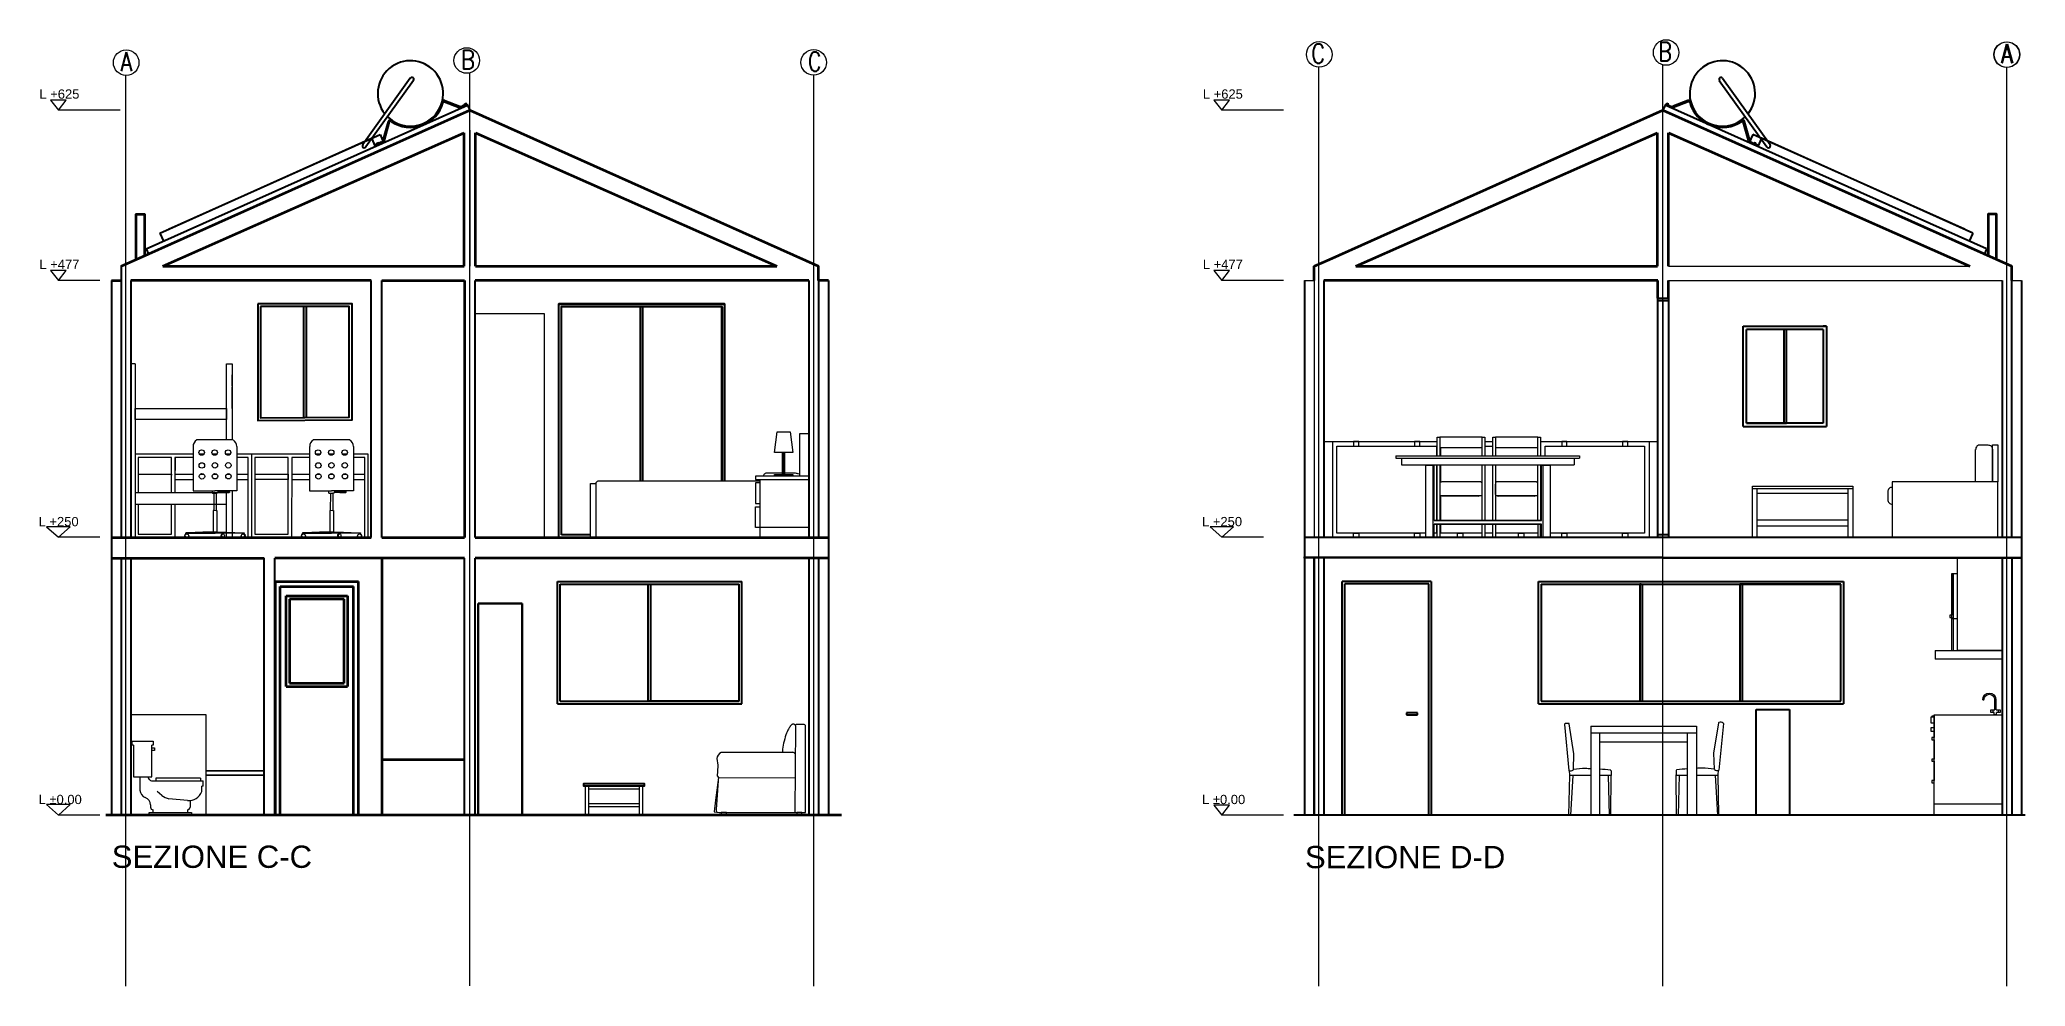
# Model space of a CAD drawing. Header units: inches. Extents: x -36 to 65, y 6 to 43.
# Drawn here: x -35.8 to -17.95, y 34.82 to 43.32 of the extents above.
import ezdxf

# ---------------------------------------------------------------- set-up
doc = ezdxf.new("R2010")
doc.units = ezdxf.units.IN
doc.header["$MEASUREMENT"] = 0
for name, color, linetype, lineweight in [('A-ANNO-SYMB', 3, 'Continuous', 18), ('A-ANNO-TEXT', 3, 'Continuous', 18), ('A-DETL-MBND', 7, 'Continuous', 18), ('A-DETL-MCUT', 7, 'Continuous', 25), ('A-ELEV-MBE1', 7, 'Continuous', 35), ('A-ELEV-MBE2', 4, 'Continuous', 25), ('A-FURN', 8, 'Continuous', 18), ('A-SECT-MCUT', 7, 'Continuous', 25)]:
    doc.layers.add(name, color=color, linetype=linetype, lineweight=lineweight)
doc.styles.add('ARCH', font='txt')
doc.styles.add('E-ROMANS', font='romans.shx', dxfattribs={"width": 0.8})
doc.styles.get("Standard").update_dxf_attribs({"font": 'arial.ttf'})

msp = doc.modelspace()

# ---------------------------------------------------------------- texts
at = {"layer": 'A-ANNO-TEXT'}
for s, p in [('L +625', (-35.801, 42.793)), ('L +625', (-25.344, 42.793)), ('L +477', (-35.801, 41.263)), ('L +477', (-25.344, 41.263)), ('L +250', (-35.808, 38.951)), ('L +250', (-25.351, 38.951)), ('L ±0.00', (-35.808, 36.454)), ('L ±0.00', (-25.351, 36.454))]:
    msp.add_text(s, height=0.0834, dxfattribs=at).set_placement(p)
at = {"layer": 'A-ANNO-TEXT', "char_height": 0.171, "style": 'E-ROMANS'}
for s, insert, attachment_point in [('A', (-35.073, 43.21), 1), ('B', (-32.012, 43.229), 1), ('C', (-28.894, 43.212), 1), ('C', (-24.246, 43.284), 3), ('B', (-21.128, 43.301), 3), ('A', (-18.067, 43.282), 3), ('A', (-18.168, 43.282), 1)]:
    msp.add_mtext_dynamic_manual_height_columns(s, width=37.20103, gutter_width=2.5, heights=[0], dxfattribs=dict(at, insert=insert, attachment_point=attachment_point))
at = {"layer": 'A-ANNO-TEXT', "char_height": 0.2, "attachment_point": 1}
for s, insert in [('SEZIONE C-C', (-35.151, 36.081)), ('SEZIONE D-D', (-24.426, 36.078))]:
    msp.add_mtext_dynamic_manual_height_columns(s, width=7.73321, gutter_width=0.615, heights=[0], dxfattribs=dict(at, insert=insert))

# ---------------------------------------------------------------- blocks, each defined once
blk = doc.blocks.new('15STOI06')
for p, q in [((0, 28), (8, 28)), ((0, 26.5), (0, 28)), ((0.5, 26.5), (0, 26.5)), ((0.5, 26.5), (0.5, 14.5)), ((8, 26.5), (7.5, 26.5)), ((7.5, 14.5), (7.5, 26.5)), ((7.5, 25.5), (8.5, 25.5)), ((8.5, 24.5), (7.5, 24.5)), ((8, 28), (8, 26.5)), ((8.5, 25.5), (8.5, 24.5)), ((0.5, 14.5), (7.5, 14.5)), ((3, 14.5), (3, 9.5)), ((8, 13), (27, 13)), ((26, 14), (9, 14)), ((9, 14), (9, 13)), ((11.354315, 7.454738), (9.5, 9)), ((26, 14), (26, 13)), ((26.5, 9), (26.5, 11)), ((27, 11), (26.5, 11)), ((27, 11), (27, 13)), ((6.5, 0), (6.5, 1)), ((6.5, 1), (22.5, 1)), ((7, 3.843146), (7, 3)), ((8, 1), (8, 2)), ((21, 5.5), (13.959358, 6.192767)), ((21, 2), (21, 1)), ((22, 5.5), (22, 3)), ((22.5, 1), (22.5, 0))]:
    blk.add_line(p, q)
for centre, radius, start, end in [((6, 9.5), 3, 180, 250.528779), ((7.75, 14.75), 1.767767, 188.130102, 278.130102), ((21.328172, 11.05573), 5.565414, 266.619522, 338.322863), ((4, 3.843146), 3, 0, 70.528779), ((8, 3), 1, 180, 270), ((15.195421, 12.064065), 6, 230.194429, 258.111342), ((21, 3), 1, 270, 0)]:
    blk.add_arc(centre, radius, start, end)
at = {"style": 'ARCH', "flags": 3}
blk.add_attdef('ITEM', (0, -9), '', height=6, dxfattribs=at)
blk = doc.blocks.new('族几何图形组合_2633-Back')
at = {"layer": ''}
for p, q in [((-450, 459), (-450, 431)), ((449, 460), (-449, 460)), ((-449, 430), (449, 430)), ((450, 431), (450, 459))]:
    blk.add_line(p, q, dxfattribs=at)
for points, knots in [([(-450, 459), (-450, 459), (-450, 459), (-450, 459), (-450, 460), (-450, 460), (-450, 460), (-449, 460), (-449, 460), (-449, 460)], [0, 0, 0, 0, 0.1666667, 0.3333333, 0.4583333, 0.5833333, 0.6666667, 0.75, 0.8333294, 0.8333294, 0.8333294, 0.8333294]), ([(-449, 430), (-449, 430), (-449, 430), (-450, 430), (-450, 430), (-450, 430), (-450, 430), (-450, 431), (-450, 431), (-450, 431)], [0.1666695, 0.1666695, 0.1666695, 0.1666695, 0.25, 0.3333333, 0.4166667, 0.5, 0.6666667, 0.8333333, 1, 1, 1, 1]), ([(449, 460), (449, 460), (449, 460), (450, 460), (450, 460), (450, 460), (450, 459), (450, 459), (450, 459), (450, 459)], [-0.8333294, -0.8333294, -0.8333294, -0.8333294, -0.75, -0.6666667, -0.5833333, -0.4583333, -0.3333333, -0.1666667, 0, 0, 0, 0]), ([(450, 431), (450, 431), (450, 431), (450, 430), (450, 430), (450, 430), (450, 430), (449, 430), (449, 430), (449, 430)], [-1, -1, -1, -1, -0.8333333, -0.6666667, -0.5, -0.4166667, -0.3333333, -0.25, -0.1666695, -0.1666695, -0.1666695, -0.1666695])]:
    blk.add_open_spline(points, degree=3, knots=knots, dxfattribs=at)
for points in [[(-449, 460), (-449, 460), (-449, 460), (-449, 460)], [(-449, 430), (-449, 430), (-449, 430), (-449, 430)], [(449, 460), (449, 460), (449, 460), (449, 460)], [(449, 430), (449, 430), (449, 430), (449, 430)]]:
    blk.add_open_spline(points, degree=3, dxfattribs=at)
blk = doc.blocks.new('族几何图形组合_2780-Right')
at = {"layer": ''}
for p, q in [((-400, 0), (-400, 1920)), ((-400, 1920), (0, 1920)), ((-399, 1919), (-400, 1920)), ((-399, 1919), (-399, 1)), ((-1, 1919), (-399, 1919)), ((0, 1920), (-1, 1919)), ((-1, 1), (-1, 1919)), ((0, 1920), (0, 0)), ((-400, 0), (-399, 1)), ((0, 0), (-400, 0)), ((-399, 1), (-1, 1)), ((0, 0), (-1, 1))]:
    blk.add_line(p, q, dxfattribs=at)
blk = doc.blocks.new('6-rob-elev')
at = {"color": 0, "linetype": 'ByBlock'}
for p, q in [((-3.4, 6.2), (-3.4, 2.8)), ((-1.5, 0), (-1.5, 2.8)), ((-0.8, 6.2), (-0.8, 18.3)), ((0.8, 6.2), (0.8, 18.3)), ((1.5, 0), (1.5, 2.8)), ((3, 6.2), (3, 2.8)), ((14.9, 20.1), (13.4, 20.1)), ((15.1, 18.3), (13.6, 18.3))]:
    blk.add_line(p, q, dxfattribs=at)
blk.add_line((-1.5, 0), (1.5, 0))
for points in [[(-0.8, 6.2), (-5.6, 6.2), (-5.6, 2.8), (-1.5, 2.8)], [(1.5, 2.8), (5.6, 2.8), (5.6, 6.2), (0.8, 6.2)]]:
    blk.add_lwpolyline(points, dxfattribs=at)
for radius in [7.94, 6.44]:
    blk.add_arc((7.2, 18.3), radius, 0, 180, dxfattribs=at)

# ---------------------------------------------------------------- linework, layer by layer
for p, q in [((-32.818, 38.85), (-32.818, 41.16)), ((-32.723, 38.85), (-32.723, 41.16)), ((-17.987, 38.85), (-24.43, 38.85)), ((-20.372, 36.355), (-20.372, 37.305)), ((-20.372, 37.305), (-20.072, 37.305)), ((-20.072, 37.305), (-20.072, 36.355)), ((-17.952, 36.355), (-24.527, 36.355))]:
    msp.add_line(p, q)
at = {"color": 1}
for p, q in [((-20.488, 40.748), (-19.738, 40.748)), ((-20.488, 39.848), (-20.488, 40.748)), ((-20.458, 39.878), (-20.458, 40.718)), ((-19.768, 40.718), (-20.458, 40.718)), ((-20.118, 39.878), (-20.118, 40.718)), ((-20.098, 39.878), (-20.098, 40.718)), ((-19.738, 40.748), (-19.768, 40.748)), ((-19.768, 40.718), (-19.768, 39.878)), ((-19.738, 40.748), (-19.758, 40.748)), ((-19.738, 40.748), (-19.738, 39.848)), ((-19.738, 40.748), (-19.738, 40.748)), ((-20.488, 39.848), (-19.738, 39.848)), ((-19.768, 39.878), (-20.458, 39.878)), ((-20.458, 39.878), (-20.118, 39.878)), ((-20.118, 39.878), (-20.098, 39.878)), ((-20.098, 39.878), (-20.118, 39.878)), ((-19.768, 39.878), (-20.108, 39.878)), ((-19.758, 39.848), (-19.758, 39.848)), ((-22.328, 37.355), (-22.328, 38.455)), ((-22.328, 38.455), (-19.586, 38.455)), ((-22.303, 38.43), (-22.303, 37.38)), ((-22.303, 38.43), (-19.611, 38.43)), ((-21.405, 38.43), (-21.415, 38.43)), ((-21.415, 38.43), (-21.415, 37.38)), ((-21.405, 38.43), (-21.395, 38.43)), ((-21.395, 38.43), (-21.395, 37.38)), ((-20.508, 38.43), (-20.518, 38.43)), ((-20.518, 38.43), (-20.518, 37.38)), ((-19.611, 38.43), (-20.508, 38.43)), ((-20.508, 38.43), (-20.498, 38.43)), ((-20.498, 38.43), (-20.498, 37.38)), ((-19.611, 37.38), (-19.611, 38.43)), ((-19.586, 38.455), (-19.586, 37.355)), ((-22.328, 37.355), (-19.586, 37.355)), ((-22.303, 37.38), (-19.611, 37.38)), ((-22.303, 37.355), (-22.303, 37.355)), ((-19.586, 37.38), (-19.586, 37.38))]:
    msp.add_line(p, q, dxfattribs=at)
at = {"lineweight": 0}
msp.add_line((-23.343, 38.971, 1), (-23.343, 38.971, 1), dxfattribs=at)
at = {"layer": 'A-ANNO-SYMB'}
for p, q in [((-31.932, 34.82), (-31.932, 43.026)), ((-24.3, 34.817), (-24.3, 43.073)), ((-21.209, 34.817), (-21.209, 43.099)), ((-18.118, 34.817), (-18.118, 43.073)), ((-18.118, 34.817), (-18.118, 43.073)), ((-35.023, 34.817), (-35.023, 43.001)), ((-28.841, 34.817), (-28.841, 43.001)), ((-35.076, 42.69), (-35.63, 42.69)), ((-24.619, 42.69), (-25.173, 42.69)), ((-35.259, 41.16), (-35.63, 41.16)), ((-24.619, 41.16), (-25.173, 41.16)), ((-35.257, 38.852), (-35.63, 38.852)), ((-24.8, 38.852), (-25.173, 38.852)), ((-35.257, 36.355), (-35.63, 36.355)), ((-24.619, 36.355), (-25.173, 36.355))]:
    msp.add_line(p, q, dxfattribs=at)
for points in [[(-35.7, 42.78), (-35.63, 42.69), (-35.559, 42.78)], [(-25.244, 42.78), (-25.173, 42.69), (-25.103, 42.78)], [(-35.7, 41.25), (-35.63, 41.16), (-35.559, 41.25)], [(-25.244, 41.25), (-25.173, 41.16), (-25.103, 41.25)], [(-35.736, 38.946), (-35.63, 38.852), (-35.524, 38.946)], [(-25.279, 38.946), (-25.173, 38.852), (-25.068, 38.946)], [(-35.736, 36.449), (-35.63, 36.355), (-35.524, 36.449)], [(-25.244, 36.445), (-25.173, 36.355), (-25.103, 36.445)]]:
    msp.add_lwpolyline(points, close=True, dxfattribs=at)
for centre in [(-35.021, 43.117), (-31.96, 43.136), (-28.842, 43.119), (-24.298, 43.191), (-21.18, 43.208), (-18.119, 43.189), (-18.116, 43.189)]:
    msp.add_circle(centre, 0.115, dxfattribs=at)
at = {"layer": 'A-DETL-MBND'}
for p, q in [((-31.932, 42.509), (-31.932, 41.287)), ((-21.159, 41.287), (-18.449, 41.287)), ((-24.43, 41.16), (-24.343, 41.16)), ((-24.343, 41.16), (-24.343, 38.85)), ((-21.16, 41.16), (-18.161, 41.16)), ((-18.074, 41.16), (-17.987, 41.16))]:
    msp.add_line(p, q, dxfattribs=at)
at = {"layer": 'A-DETL-MCUT'}
for p, q in [((-35.066, 41.287), (-35.066, 38.85)), ((-35.153, 41.16), (-35.153, 38.85)), ((-34.979, 41.16), (-34.979, 38.85)), ((-28.884, 41.16), (-28.884, 38.85)), ((-28.797, 41.16), (-28.797, 38.85)), ((-28.71, 41.16), (-28.71, 38.665)), ((-24.43, 41.16), (-24.43, 38.675)), ((-24.256, 41.16), (-24.256, 38.85)), ((-18.161, 41.16), (-18.161, 38.85)), ((-18.074, 38.85), (-18.074, 41.16)), ((-17.987, 41.16), (-17.987, 38.85)), ((-35.153, 38.85), (-35.153, 36.355)), ((-17.987, 38.85), (-17.987, 36.355)), ((-35.066, 38.665), (-35.066, 36.355)), ((-34.979, 38.665), (-34.979, 36.355)), ((-28.884, 38.665), (-28.884, 36.355)), ((-28.797, 38.665), (-28.797, 36.355)), ((-28.71, 38.665), (-28.71, 36.355)), ((-24.43, 38.665), (-24.43, 36.355)), ((-24.343, 38.665), (-24.343, 36.355)), ((-24.343, 36.355), (-24.343, 38.665)), ((-24.256, 38.665), (-24.256, 36.355)), ((-18.161, 38.665), (-18.161, 36.355)), ((-18.161, 38.625), (-18.161, 36.355)), ((-18.074, 38.665), (-18.074, 36.355))]:
    msp.add_line(p, q, dxfattribs=at)
at = {"layer": 'A-DETL-MCUT', "color": 190}
msp.add_line((-21.255, 38.876), (-21.255, 40.976), dxfattribs=at)
at = {"layer": 'A-DETL-MCUT', "color": 1}
for p, q in [((-31.144, 37.355), (-31.144, 38.455)), ((-31.144, 37.355), (-31.144, 38.455)), ((-31.144, 38.455), (-29.488, 38.455)), ((-31.119, 38.455), (-29.488, 38.455)), ((-31.119, 37.38), (-31.119, 38.43)), ((-31.119, 38.43), (-29.513, 38.43)), ((-30.329, 37.38), (-30.329, 38.43)), ((-30.304, 37.38), (-30.304, 38.43)), ((-29.513, 37.38), (-29.513, 38.43)), ((-29.488, 37.355), (-29.488, 38.455)), ((-23.291, 38.455), (-24.091, 38.455)), ((-24.091, 36.355), (-24.091, 38.455)), ((-24.069, 36.355), (-24.069, 38.433)), ((-23.313, 38.433), (-24.069, 38.433)), ((-23.313, 36.355), (-23.313, 38.433)), ((-23.291, 38.455), (-23.291, 36.355)), ((-31.144, 37.355), (-29.488, 37.355)), ((-31.119, 37.38), (-29.513, 37.38)), ((-31.119, 37.38), (-30.316, 37.38)), ((-30.316, 37.38), (-30.329, 37.38)), ((-29.513, 37.38), (-30.316, 37.38)), ((-30.316, 37.38), (-30.304, 37.38)), ((-23.415, 37.275), (-23.515, 37.275)), ((-23.515, 37.275), (-23.515, 37.255)), ((-23.515, 37.255), (-23.415, 37.255)), ((-23.415, 37.255), (-23.415, 37.275))]:
    msp.add_line(p, q, dxfattribs=at)
at = {"layer": 'A-DETL-MCUT', "color": 190}
for points in [[(-21.255, 40.976), (-21.255, 41.001), (-21.16, 41.001), (-21.16, 40.976)], [(-21.255, 38.851), (-21.255, 38.876), (-21.16, 38.876), (-21.16, 38.851)]]:
    msp.add_lwpolyline(points, close=True, dxfattribs=at)
at = {"layer": 'A-DETL-MCUT', "color": 190, "lineweight": 20}
msp.add_lwpolyline([(-21.209, 40.176), (-21.209, 40.975), (-21.209, 40.176), (-21.209, 38.876)], dxfattribs=at)
at = {"layer": 'A-DETL-MCUT', "color": 190}
msp.add_lwpolyline([(-21.16, 40.976), (-21.16, 38.876)], dxfattribs=at)
at = {"layer": 'A-ELEV-MBE1'}
for p, q in [((-34.93, 41.348), (-31.932, 42.69)), ((-31.932, 42.69), (-28.797, 41.287)), ((-24.207, 41.348), (-21.209, 42.69)), ((-21.209, 42.69), (-18.074, 41.287)), ((-34.692, 41.287), (-31.982, 42.487)), ((-31.982, 41.287), (-31.982, 42.487)), ((-31.882, 42.487), (-29.172, 41.287)), ((-31.882, 41.287), (-31.882, 42.487)), ((-23.969, 41.287), (-21.259, 42.487)), ((-21.259, 41.287), (-21.259, 42.487)), ((-21.159, 42.487), (-18.449, 41.287)), ((-21.159, 41.287), (-21.159, 42.487)), ((-35.066, 41.287), (-34.93, 41.348)), ((-34.692, 41.287), (-31.982, 41.287)), ((-31.882, 41.287), (-29.172, 41.287)), ((-28.797, 41.16), (-28.797, 41.287)), ((-24.343, 41.287), (-24.207, 41.348)), ((-24.343, 41.16), (-24.343, 41.287)), ((-23.969, 41.287), (-21.259, 41.287)), ((-18.074, 41.16), (-18.074, 41.287)), ((-35.153, 41.16), (-35.066, 41.16)), ((-34.979, 41.16), (-34.979, 41.16)), ((-32.818, 41.16), (-34.979, 41.16)), ((-32.723, 41.16), (-31.98, 41.16)), ((-31.98, 41.16), (-31.98, 38.85)), ((-28.884, 41.16), (-31.885, 41.16)), ((-28.71, 41.16), (-28.797, 41.16)), ((-21.255, 41.16), (-24.256, 41.16)), ((-21.255, 41.001), (-21.255, 41.16)), ((-21.16, 41.001), (-21.16, 41.16)), ((-35.153, 38.85), (-32.818, 38.85)), ((-32.723, 38.85), (-31.98, 38.85)), ((-31.885, 38.85), (-28.71, 38.85)), ((-18.161, 38.851), (-18.161, 38.851)), ((-35.153, 38.665), (-33.781, 38.665)), ((-31.979, 38.665), (-33.686, 38.665)), ((-28.71, 38.665), (-31.884, 38.665)), ((-24.43, 38.675), (-24.43, 38.665)), ((-17.987, 38.665), (-24.43, 38.67)), ((-28.592, 36.355), (-35.205, 36.355))]:
    msp.add_line(p, q, dxfattribs=at)
at = {"layer": 'A-ELEV-MBE1', "color": 1}
for p, q in [((-31.133, 40.95), (-29.643, 40.95)), ((-29.668, 40.92), (-29.668, 39.355)), ((-33.682, 38.455), (-32.932, 38.455)), ((-33.682, 38.455), (-33.682, 36.355)), ((-33.637, 36.355), (-33.637, 38.41)), ((-33.637, 38.41), (-32.977, 38.41)), ((-32.977, 36.355), (-32.977, 38.41)), ((-32.932, 36.355), (-32.932, 38.455)), ((-33.582, 37.51), (-33.582, 38.325)), ((-33.582, 38.325), (-33.032, 38.325)), ((-33.062, 38.295), (-33.552, 38.295)), ((-33.552, 38.295), (-33.552, 37.54)), ((-33.062, 37.54), (-33.062, 38.295)), ((-33.032, 38.325), (-33.032, 37.51)), ((-33.582, 37.51), (-33.582, 37.54)), ((-33.582, 37.51), (-33.032, 37.51)), ((-33.552, 37.54), (-33.062, 37.54))]:
    msp.add_line(p, q, dxfattribs=at)
at = {"layer": 'A-ELEV-MBE1', "color": 30, "lineweight": 20}
for p, q in [((-24.256, 39.711), (-23.239, 39.711)), ((-24.178, 39.711), (-24.178, 38.851)), ((-22.81, 39.671), (-22.739, 39.671)), ((-21.333, 39.711), (-21.333, 38.851)), ((-21.333, 39.711), (-21.333, 38.851))]:
    msp.add_line(p, q, dxfattribs=at)
at = {"layer": 'A-ELEV-MBE1', "lineweight": 20}
msp.add_line((-22.31, 39.671), (-22.309, 39.671), dxfattribs=at)
at = {"layer": 'A-ELEV-MBE1', "color": 220}
for p, q in [((-32.723, 38.665), (-32.723, 36.355)), ((-31.979, 36.851), (-32.723, 36.851))]:
    msp.add_line(p, q, dxfattribs=at)
at = {"layer": 'A-ELEV-MBE1'}
for points in [[(-34.93, 41.348), (-34.93, 41.348), (-34.93, 41.755), (-34.855, 41.755), (-34.855, 41.382)], [(-18.211, 41.348), (-18.211, 41.348), (-18.211, 41.755), (-18.286, 41.755), (-18.286, 41.382)]]:
    msp.add_lwpolyline(points, dxfattribs=at)
at = {"layer": 'A-ELEV-MBE1', "color": 30, "lineweight": 20}
for points in [[(-23.343, 38.89), (-24.139, 38.89), (-24.139, 39.671), (-23.244, 39.671), (-23.244, 39.584)], [(-23.204, 39.584), (-23.204, 39.658)], [(-22.81, 39.711), (-22.739, 39.711)], [(-22.81, 39.671), (-22.739, 39.671)], [(-22.31, 39.711), (-21.256, 39.711)], [(-22.31, 39.671), (-22.309, 39.671), (-22.309, 39.584)], [(-22.268, 39.584), (-22.268, 39.671), (-21.373, 39.671), (-21.373, 38.89), (-22.223, 38.89)], [(-23.244, 39.504), (-23.244, 39.002)], [(-23.204, 39.348), (-23.204, 39.504)], [(-22.309, 39.504), (-22.309, 39.002)], [(-23.204, 39.002), (-23.204, 39.225)], [(-23.244, 38.971), (-23.244, 38.89), (-23.265, 38.89)], [(-22.833, 38.89), (-23.204, 38.89), (-23.204, 38.971)], [(-22.309, 38.971), (-22.309, 38.89), (-22.31, 38.89)], [(-22.739, 38.89), (-22.81, 38.89)], [(-22.333, 38.89), (-22.715, 38.89)]]:
    msp.add_lwpolyline(points, dxfattribs=at)
for points in [[(-23.989, 39.671), (-23.942, 39.671), (-23.942, 39.711), (-23.989, 39.711)], [(-23.441, 39.671), (-23.395, 39.671), (-23.395, 39.711), (-23.441, 39.711)], [(-22.118, 39.671), (-22.072, 39.671), (-22.072, 39.711), (-22.118, 39.711)], [(-21.571, 39.671), (-21.524, 39.671), (-21.524, 39.711), (-21.571, 39.711)], [(-23.989, 38.89), (-23.942, 38.89), (-23.942, 38.85), (-23.989, 38.85)], [(-23.441, 38.89), (-23.395, 38.89), (-23.395, 38.85), (-23.441, 38.85)], [(-23.054, 38.89), (-23.008, 38.89), (-23.008, 38.85), (-23.054, 38.85)], [(-22.507, 38.89), (-22.46, 38.89), (-22.46, 38.85), (-22.507, 38.85)], [(-22.118, 38.89), (-22.072, 38.89), (-22.072, 38.85), (-22.118, 38.85)], [(-21.571, 38.89), (-21.524, 38.89), (-21.524, 38.85), (-21.571, 38.85)]]:
    msp.add_lwpolyline(points, close=True, dxfattribs=at)
at = {"layer": 'A-ELEV-MBE2'}
for p, q in [((-32.468, 42.977), (-32.895, 42.381)), ((-32.439, 42.956), (-32.866, 42.36)), ((-20.702, 42.956), (-20.275, 42.36)), ((-20.673, 42.977), (-20.246, 42.381)), ((-32.16, 42.766), (-32.028, 42.715)), ((-32.156, 42.776), (-32.024, 42.726)), ((-31.957, 42.746), (-32.001, 42.727)), ((-31.98, 42.744), (-31.967, 42.75)), ((-31.978, 42.738), (-31.98, 42.743)), ((-31.975, 42.739), (-31.977, 42.745)), ((-31.969, 42.748), (-31.967, 42.743)), ((-31.966, 42.75), (-31.964, 42.744)), ((-31.957, 42.746), (-31.952, 42.736)), ((-21.184, 42.746), (-21.188, 42.736)), ((-21.184, 42.746), (-21.14, 42.727)), ((-21.175, 42.75), (-21.177, 42.744)), ((-21.16, 42.744), (-21.174, 42.75)), ((-21.172, 42.748), (-21.174, 42.743)), ((-21.166, 42.739), (-21.163, 42.745)), ((-21.163, 42.737), (-21.16, 42.743)), ((-20.985, 42.776), (-21.117, 42.726)), ((-20.981, 42.765), (-21.113, 42.715)), ((-32.711, 42.42), (-32.664, 42.588)), ((-32.7, 42.417), (-32.653, 42.585)), ((-20.44, 42.417), (-20.488, 42.585)), ((-20.429, 42.42), (-20.477, 42.588)), ((-32.728, 42.401), (-32.788, 42.374)), ((-32.788, 42.374), (-32.784, 42.364)), ((-32.788, 42.374), (-32.784, 42.364)), ((-32.768, 42.392), (-32.754, 42.398)), ((-32.766, 42.385), (-32.768, 42.391)), ((-32.763, 42.386), (-32.765, 42.392)), ((-32.757, 42.396), (-32.754, 42.39)), ((-32.754, 42.397), (-32.751, 42.392)), ((-20.413, 42.401), (-20.352, 42.374)), ((-20.387, 42.397), (-20.39, 42.391)), ((-20.384, 42.396), (-20.387, 42.39)), ((-20.373, 42.391), (-20.386, 42.397)), ((-20.378, 42.386), (-20.376, 42.392)), ((-20.375, 42.385), (-20.373, 42.391)), ((-20.352, 42.374), (-20.357, 42.364)), ((-20.352, 42.374), (-20.357, 42.364))]:
    msp.add_line(p, q, dxfattribs=at)
at = {"layer": 'A-ELEV-MBE2', "color": 1}
for p, q in [((-33.427, 40.925), (-33.427, 39.928)), ((-33.402, 40.925), (-33.402, 39.928)), ((-30.849, 38.875), (-31.108, 38.875))]:
    msp.add_line(p, q, dxfattribs=at)
at = {"layer": 'A-ELEV-MBE2'}
for points in [[(-34.841, 41.443), (-31.952, 42.736)], [(-31.952, 42.736), (-31.932, 42.69)], [(-21.188, 42.736), (-21.209, 42.69)], [(-18.3, 41.443), (-21.188, 42.736)], [(-34.719, 41.585), (-32.816, 42.437)], [(-34.719, 41.585), (-32.816, 42.437)], [(-34.642, 41.62), (-32.739, 42.471)], [(-32.816, 42.437), (-32.784, 42.364)], [(-32.816, 42.437), (-32.784, 42.364)], [(-32.739, 42.471), (-32.707, 42.398)], [(-20.401, 42.471), (-20.434, 42.398)], [(-18.499, 41.62), (-20.401, 42.471)], [(-20.324, 42.437), (-20.357, 42.364)], [(-20.324, 42.437), (-20.357, 42.364)], [(-18.422, 41.585), (-20.324, 42.437)], [(-18.422, 41.585), (-20.324, 42.437)], [(-34.719, 41.585), (-34.686, 41.512)], [(-34.719, 41.585), (-34.686, 41.512)], [(-18.422, 41.585), (-18.455, 41.512)], [(-18.422, 41.585), (-18.455, 41.512)], [(-34.841, 41.443), (-34.82, 41.397)], [(-18.3, 41.443), (-18.32, 41.397)]]:
    msp.add_lwpolyline(points, dxfattribs=at)
at = {"layer": 'A-ELEV-MBE2', "color": 1}
for points in [[(-33.838, 40.95), (-33.838, 39.9), (-32.991, 39.907), (-32.991, 40.95)], [(-33.813, 40.925), (-33.813, 39.925), (-33.016, 39.931), (-33.016, 40.925)]]:
    msp.add_lwpolyline(points, close=True, dxfattribs=at)
for points in [[(-31.133, 38.85), (-31.133, 40.95), (-29.643, 40.95), (-29.643, 39.355)], [(-31.108, 38.875), (-31.108, 40.925), (-29.668, 40.925), (-29.668, 39.355)], [(-30.402, 40.92), (-30.402, 39.71), (-30.402, 39.355)], [(-30.376, 39.355), (-30.376, 39.71), (-30.376, 40.92)]]:
    msp.add_lwpolyline(points, dxfattribs=at)
at = {"layer": 'A-ELEV-MBE2'}
for centre, radius, start, end in [((-32.466, 42.84), 0.294, 225.5684, 218.4373), ((-20.674, 42.84), 0.294, 321.5627, 314.4316), ((-32.453, 42.966), 0.0178, 323.5018, 144.7184), ((-20.687, 42.966), 0.0178, 35.2816, 216.4982), ((-32.466, 42.84), 0.305, 235.3503, 344.8856), ((-32.163, 42.757), 0.0208, 69.1101, 160.1951), ((-32.163, 42.757), 0.00927, 69.1393, 157.4318), ((-32.013, 42.754), 0.0414, 249.1101, 294.1101), ((-32.013, 42.754), 0.0298, 249.1101, 294.1101), ((-31.98, 42.744), 0.000537, 114.1101, 204.1101), ((-31.977, 42.745), 0.000537, 114.1101, 204.1101), ((-31.978, 42.744), 0.000537, 24.1101, 114.1101), ((-31.977, 42.738), 0.000537, 204.1101, 294.1101), ((-31.974, 42.739), 0.000537, 204.1101, 294.1101), ((-31.975, 42.739), 0.000537, 294.1101, 24.1101), ((-31.97, 42.748), 0.000537, 24.1101, 114.1101), ((-31.969, 42.749), 0.000537, 114.1101, 204.1101), ((-31.967, 42.75), 0.000537, 24.1101, 114.1101), ((-31.966, 42.743), 0.000537, 204.1101, 294.1101), ((-31.967, 42.742), 0.000537, 294.1101, 24.1101), ((-31.964, 42.744), 0.000537, 294.1101, 24.1101), ((-21.177, 42.744), 0.000537, 155.8899, 245.8899), ((-21.174, 42.749), 0.000537, 65.8899, 155.8899), ((-21.175, 42.743), 0.000537, 245.8899, 335.8899), ((-21.174, 42.742), 0.000537, 155.8899, 245.8899), ((-21.172, 42.749), 0.000537, 335.8899, 65.8899), ((-21.171, 42.748), 0.000537, 65.8899, 155.8899), ((-21.166, 42.739), 0.000537, 245.8899, 335.8899), ((-21.165, 42.739), 0.000537, 155.8899, 245.8899), ((-21.164, 42.745), 0.000537, 335.8899, 65.8899), ((-21.163, 42.744), 0.000537, 65.8899, 155.8899), ((-21.163, 42.738), 0.000537, 245.8899, 335.8899), ((-21.161, 42.743), 0.000537, 335.8899, 65.8899), ((-21.127, 42.754), 0.0414, 245.8899, 290.8899), ((-21.127, 42.754), 0.0298, 245.8899, 290.8899), ((-20.977, 42.757), 0.0208, 19.8049, 110.8899), ((-20.977, 42.757), 0.00927, 22.5682, 110.8607), ((-20.674, 42.84), 0.305, 195.1144, 304.6497), ((-32.644, 42.581), 0.0208, 59.8894, 159.9915), ((-32.644, 42.581), 0.00926, 62.3083, 153.6229), ((-20.496, 42.581), 0.0208, 20.0085, 120.1106), ((-20.496, 42.581), 0.00926, 26.3771, 117.6917), ((-32.88, 42.37), 0.0178, 144.1101, 325.08), ((-32.768, 42.391), 0.000537, 114.1101, 204.1101), ((-32.766, 42.392), 0.000537, 24.1101, 114.1101), ((-32.765, 42.385), 0.000537, 204.1101, 294.1101), ((-32.765, 42.392), 0.000537, 114.1101, 204.1101), ((-32.762, 42.387), 0.000537, 204.1101, 294.1101), ((-32.763, 42.386), 0.000537, 294.1101, 24.1101), ((-32.756, 42.396), 0.000537, 114.1101, 204.1101), ((-32.757, 42.396), 0.000537, 24.1101, 114.1101), ((-32.754, 42.397), 0.000537, 24.1101, 114.1101), ((-32.754, 42.39), 0.000537, 204.1101, 294.1101), ((-32.755, 42.39), 0.000537, 294.1101, 24.1101), ((-32.752, 42.391), 0.000537, 294.1101, 24.1101), ((-32.74, 42.429), 0.0298, 294.1101, 344.1101), ((-32.74, 42.429), 0.0414, 294.1101, 344.1101), ((-20.401, 42.428), 0.0414, 195.8899, 245.8899), ((-20.401, 42.428), 0.0298, 195.8899, 245.8899), ((-20.389, 42.391), 0.000537, 155.8899, 245.8899), ((-20.386, 42.397), 0.000537, 65.8899, 155.8899), ((-20.387, 42.39), 0.000537, 245.8899, 335.8899), ((-20.386, 42.39), 0.000537, 155.8899, 245.8899), ((-20.384, 42.396), 0.000537, 335.8899, 65.8899), ((-20.384, 42.396), 0.000537, 65.8899, 155.8899), ((-20.379, 42.387), 0.000537, 245.8899, 335.8899), ((-20.378, 42.386), 0.000537, 155.8899, 245.8899), ((-20.376, 42.392), 0.000537, 335.8899, 65.8899), ((-20.375, 42.392), 0.000537, 65.8899, 155.8899), ((-20.376, 42.385), 0.000537, 245.8899, 335.8899), ((-20.373, 42.391), 0.000537, 335.8899, 65.8899), ((-20.261, 42.37), 0.0178, 214.92, 35.8899)]:
    msp.add_arc(centre, radius, start, end, dxfattribs=at)
at = {"layer": 'A-FURN'}
for p, q in [((-31.262, 40.86), (-31.885, 40.86)), ((-31.262, 38.85), (-31.262, 40.86)), ((-34.941, 40.41), (-34.979, 40.41)), ((-34.941, 40.41), (-34.941, 38.85)), ((-34.118, 39.727), (-34.118, 40.41)), ((-34.118, 40.41), (-34.068, 40.41)), ((-34.068, 40.41), (-34.068, 39.727)), ((-34.068, 40.1), (-34.068, 40.2)), ((-34.068, 39.9), (-34.068, 39.727)), ((-34.061, 39.727), (-34.385, 39.727)), ((-33.013, 39.727), (-33.337, 39.727)), ((-28.884, 39.78), (-28.968, 39.78)), ((-28.968, 39.78), (-28.968, 39.4)), ((-18.398, 39.351), (-18.398, 39.641)), ((-18.358, 39.681), (-18.288, 39.681)), ((-33.372, 39.6), (-33.895, 39.6)), ((-33.275, 39.6), (-33.317, 39.6)), ((-33.158, 39.6), (-33.199, 39.6)), ((-33.037, 39.6), (-33.078, 39.6)), ((-32.845, 38.85), (-32.845, 39.6)), ((-23.608, 39.584, 1), (-21.958, 39.584, 1)), ((-23.608, 39.584, 1), (-23.608, 39.564, 1)), ((-23.608, 39.564, 1), (-23.608, 39.564, 1)), ((-23.608, 39.564, 1), (-21.958, 39.564, 1)), ((-23.559, 39.564, 1), (-23.559, 39.504, 1)), ((-23.559, 39.504, 1), (-22.007, 39.504, 1)), ((-23.343, 39.5, 1), (-23.343, 39.504, 1)), ((-23.343, 39.5, 1), (-23.265, 39.5, 1)), ((-22.223, 39.5, 1), (-22.223, 39.504, 1)), ((-22.007, 39.564, 1), (-22.007, 39.504, 1)), ((-21.958, 39.584, 1), (-21.958, 39.564, 1)), ((-34.583, 39.37), (-34.419, 39.37)), ((-34.195, 39.262), (-34.152, 39.262)), ((-34.152, 39.262), (-34.152, 39.255)), ((-34.118, 38.85), (-34.118, 39.268)), ((-34.068, 39.268), (-34.068, 39.15)), ((-34.068, 39.268), (-34.068, 38.85)), ((-34.026, 39.37), (-33.925, 39.37)), ((-33.533, 39.37), (-33.372, 39.37)), ((-33.148, 39.262), (-33.105, 39.262)), ((-33.105, 39.262), (-33.105, 39.255)), ((-32.979, 39.37), (-32.875, 39.37)), ((-30.849, 38.85), (-30.849, 39.335)), ((-30.849, 39.335), (-30.801, 39.335)), ((-30.801, 39.335), (-30.801, 38.85)), ((-29.122, 39.428), (-29.251, 39.429)), ((-29.011, 39.427), (-29.102, 39.427)), ((-29.004, 39.427), (-29.011, 39.427)), ((-28.997, 39.426), (-29.004, 39.427)), ((-28.991, 39.425), (-28.997, 39.426)), ((-28.985, 39.423), (-28.991, 39.425)), ((-28.98, 39.421), (-28.985, 39.423)), ((-28.976, 39.418), (-28.98, 39.421)), ((-22.715, 39.35, 1), (-22.715, 39.236, 1)), ((-22.715, 39.236, 1), (-22.715, 39.328, 1)), ((-22.353, 39.349, 1), (-22.695, 39.349, 1)), ((-20.403, 39.291), (-19.503, 39.291)), ((-20.363, 38.851), (-20.363, 39.291)), ((-19.544, 38.851), (-19.544, 39.291)), ((-19.503, 39.311), (-19.503, 38.851)), ((-18.782, 39.351), (-18.782, 39.351)), ((-18.198, 38.851), (-18.198, 39.351)), ((-34.518, 39.15), (-34.438, 39.15)), ((-34.234, 39.093), (-34.212, 39.094)), ((-34.233, 39.248), (-34.213, 39.248)), ((-34.152, 39.255), (-34.197, 39.255)), ((-34.068, 39.13), (-34.068, 39.05)), ((-33.187, 39.093), (-33.164, 39.094)), ((-33.186, 39.248), (-33.165, 39.248)), ((-33.105, 39.255), (-33.15, 39.255)), ((-29.364, 38.94), (-29.364, 39.125)), ((-29.364, 39.125), (-29.326, 39.125)), ((-29.326, 39.125), (-29.326, 38.94)), ((-22.833, 39.225, 1), (-23.215, 39.225, 1)), ((-22.866, 39.22, 1), (-23.192, 39.22, 1)), ((-22.333, 39.225, 1), (-22.715, 39.225, 1)), ((-22.364, 39.22, 1), (-22.69, 39.22, 1)), ((-20.362, 39.249, -0.04), (-19.544, 39.249)), ((-19.188, 39.261), (-19.188, 39.191)), ((-28.884, 38.94), (-29.364, 38.94)), ((-29.326, 38.94), (-29.326, 38.85)), ((-19.544, 39.005), (-20.363, 39.005)), ((-20.363, 38.955), (-19.544, 38.955)), ((-34.491, 38.866), (-34.496, 38.866)), ((-34.484, 38.883), (-34.484, 38.89)), ((-34.468, 38.883), (-34.484, 38.883)), ((-34.476, 38.883), (-34.48, 38.883)), ((-34.469, 38.883), (-34.474, 38.883)), ((-34.468, 38.89), (-34.468, 38.882)), ((-34.206, 38.897), (-34.239, 38.897)), ((-34.161, 38.866), (-34.168, 38.866)), ((-34.159, 38.883), (-34.155, 38.883)), ((-34.153, 38.883), (-34.148, 38.883)), ((-33.978, 38.89), (-33.978, 38.882)), ((-33.978, 38.883), (-33.962, 38.883)), ((-33.976, 38.883), (-33.972, 38.883)), ((-33.97, 38.883), (-33.965, 38.883)), ((-33.962, 38.883), (-33.962, 38.89)), ((-33.954, 38.866), (-33.949, 38.866)), ((-33.444, 38.866), (-33.449, 38.866)), ((-33.436, 38.883), (-33.436, 38.89)), ((-33.42, 38.883), (-33.436, 38.883)), ((-33.428, 38.883), (-33.433, 38.883)), ((-33.422, 38.883), (-33.426, 38.883)), ((-33.42, 38.89), (-33.42, 38.882)), ((-33.159, 38.897), (-33.192, 38.897)), ((-33.114, 38.866), (-33.12, 38.866)), ((-33.112, 38.883), (-33.107, 38.883)), ((-33.105, 38.883), (-33.101, 38.883)), ((-32.93, 38.89), (-32.93, 38.882)), ((-32.93, 38.883), (-32.915, 38.883)), ((-32.929, 38.883), (-32.924, 38.883)), ((-32.922, 38.883), (-32.918, 38.883)), ((-32.915, 38.883), (-32.915, 38.89)), ((-32.907, 38.866), (-32.902, 38.866)), ((-30.849, 38.85), (-30.849, 38.85)), ((-20.403, 38.851), (-20.363, 38.851)), ((-19.544, 38.851), (-19.503, 38.851)), ((-19.148, 38.851), (-18.198, 38.851)), ((-18.561, 37.835), (-18.561, 38.665)), ((-18.611, 37.835), (-18.611, 38.527)), ((-18.611, 38.527), (-18.561, 38.527)), ((-18.611, 38.527), (-18.611, 38.151)), ((-18.611, 38.527), (-18.601, 38.527)), ((-18.601, 38.527), (-18.601, 37.835)), ((-18.611, 38.151), (-18.631, 38.151)), ((-18.631, 38.151), (-18.631, 38.131)), ((-18.631, 38.131), (-18.611, 38.131)), ((-18.611, 38.131), (-18.611, 38.121)), ((-18.611, 38.121), (-18.561, 38.121)), ((-18.761, 37.835), (-18.161, 37.835)), ((-18.761, 37.835), (-18.761, 37.755)), ((-18.161, 37.835), (-18.561, 37.835)), ((-18.161, 37.755), (-18.761, 37.755)), ((-34.302, 37.255), (-34.979, 37.255)), ((-34.302, 36.355), (-34.302, 37.255)), ((-29.067, 37.128), (-29.073, 37.117)), ((-29.062, 37.138), (-29.067, 37.128)), ((-29.056, 37.146), (-29.062, 37.138)), ((-29.052, 37.153), (-29.056, 37.146)), ((-29.047, 37.159), (-29.052, 37.153)), ((-29.043, 37.163), (-29.047, 37.159)), ((-29.04, 37.166), (-29.043, 37.163)), ((-29.037, 37.169), (-29.04, 37.166)), ((-29.034, 37.17), (-29.037, 37.169)), ((-29.031, 37.171), (-29.034, 37.17)), ((-29.028, 37.172), (-29.031, 37.171)), ((-29.026, 37.172), (-29.028, 37.172)), ((-29.023, 37.172), (-29.026, 37.172)), ((-29.021, 37.172), (-29.023, 37.172)), ((-29.018, 37.171), (-29.021, 37.172)), ((-29.016, 37.171), (-29.018, 37.171)), ((-29.013, 37.169), (-29.016, 37.171)), ((-29.011, 37.167), (-29.013, 37.169)), ((-29.008, 37.165), (-29.011, 37.167)), ((-29.006, 37.157), (-29.01, 36.379)), ((-29.005, 37.162), (-29.008, 37.165)), ((-28.927, 37.168), (-28.998, 37.168)), ((-28.916, 36.379), (-28.916, 37.159)), ((-22.094, 37.17), (-22.054, 36.756)), ((-21.858, 37.155), (-21.858, 37.095)), ((-21.858, 37.155), (-21.224, 37.155)), ((-21.224, 37.155), (-20.908, 37.155)), ((-20.908, 37.155), (-20.908, 36.355)), ((-20.665, 37.179), (-20.705, 36.76)), ((-18.772, 37.235), (-18.802, 37.235)), ((-18.802, 37.235), (-18.802, 37.185)), ((-18.802, 37.185), (-18.772, 37.185)), ((-18.772, 37.139), (-18.802, 37.139)), ((-18.802, 37.139), (-18.802, 37.109)), ((-18.772, 37.245), (-18.792, 37.245)), ((-18.792, 37.245), (-18.792, 37.235)), ((-18.772, 36.355), (-18.772, 37.255)), ((-18.772, 37.255), (-18.161, 37.255)), ((-18.772, 37.255), (-18.772, 37.245)), ((-18.772, 37.255), (-18.772, 37.235)), ((-18.772, 37.255), (-18.772, 37.139)), ((-18.772, 37.225), (-18.772, 37.052)), ((-29.121, 36.948), (-29.122, 36.932)), ((-29.119, 36.965), (-29.121, 36.948)), ((-29.116, 36.983), (-29.119, 36.965)), ((-29.112, 37.002), (-29.116, 36.983)), ((-29.107, 37.021), (-29.112, 37.002)), ((-29.102, 37.04), (-29.107, 37.021)), ((-29.097, 37.058), (-29.102, 37.04)), ((-29.091, 37.075), (-29.097, 37.058)), ((-29.085, 37.09), (-29.091, 37.075)), ((-29.079, 37.104), (-29.085, 37.09)), ((-29.073, 37.117), (-29.079, 37.104)), ((-21.858, 37.095), (-21.221, 37.095)), ((-21.858, 37.095), (-21.858, 36.708)), ((-21.778, 37.095), (-21.778, 36.355)), ((-21.778, 37.095), (-21.778, 37.015)), ((-21.778, 37.095), (-21.778, 36.763)), ((-21.778, 37.015), (-21.217, 37.015)), ((-21.221, 37.095), (-20.908, 37.095)), ((-21.217, 37.015), (-20.988, 37.015)), ((-20.988, 36.355), (-20.988, 37.095)), ((-18.802, 37.109), (-18.772, 37.109)), ((-18.782, 37.052), (-18.792, 37.052)), ((-18.792, 37.052), (-18.792, 37.032)), ((-18.792, 37.032), (-18.772, 37.032)), ((-18.772, 37.052), (-18.782, 37.052)), ((-18.772, 37.032), (-18.772, 36.859)), ((-29.713, 36.863), (-29.704, 36.803)), ((-29.704, 36.803), (-29.707, 36.748)), ((-29.03, 36.919), (-29.673, 36.918)), ((-29.122, 36.932), (-29.122, 36.919)), ((-22.013, 36.762), (-22.013, 36.764)), ((-20.746, 36.765), (-20.746, 36.768)), ((-18.772, 36.859), (-18.792, 36.859)), ((-18.792, 36.859), (-18.792, 36.839)), ((-18.792, 36.839), (-18.772, 36.839)), ((-18.772, 36.839), (-18.772, 36.666)), ((-30.893, 36.355), (-30.893, 36.617)), ((-30.866, 36.617), (-30.866, 36.355)), ((-30.408, 36.587), (-30.866, 36.587)), ((-30.408, 36.355), (-30.408, 36.617)), ((-30.38, 36.617), (-30.38, 36.355)), ((-29.697, 36.693), (-29.724, 36.488)), ((-29.7, 36.666), (-29.718, 36.405)), ((-29.707, 36.748), (-29.708, 36.708)), ((-29.708, 36.708), (-29.697, 36.693)), ((-29.697, 36.693), (-29.008, 36.69)), ((-22.054, 36.355), (-22.047, 36.714)), ((-22.02, 36.712), (-22.041, 36.355)), ((-21.858, 36.708), (-21.858, 36.355)), ((-21.778, 36.708), (-21.778, 36.355)), ((-21.701, 36.711), (-21.701, 36.711)), ((-21.701, 36.711), (-21.691, 36.355)), ((-21.677, 36.355), (-21.674, 36.714)), ((-21.087, 36.355), (-21.09, 36.717)), ((-21.063, 36.714), (-21.073, 36.355)), ((-21.063, 36.714), (-21.063, 36.714)), ((-20.74, 36.714), (-20.718, 36.355)), ((-20.705, 36.355), (-20.713, 36.717)), ((-18.772, 36.666), (-18.792, 36.666)), ((-18.792, 36.666), (-18.792, 36.646)), ((-18.792, 36.646), (-18.772, 36.646)), ((-30.408, 36.457), (-30.866, 36.457)), ((-30.866, 36.433), (-30.408, 36.433)), ((-29.724, 36.488), (-29.736, 36.385)), ((-18.772, 36.355), (-18.772, 36.455)), ((-18.772, 36.455), (-18.161, 36.455)), ((-33.781, 36.355), (-33.781, 36.355)), ((-29.736, 36.385), (-29.691, 36.379)), ((-29.718, 36.405), (-29.714, 36.382)), ((-29.691, 36.379), (-29.003, 36.379)), ((-29.625, 36.379), (-29.673, 36.379)), ((-29.673, 36.379), (-29.673, 36.355)), ((-29.625, 36.355), (-29.625, 36.379)), ((-29.01, 36.379), (-28.916, 36.379)), ((-28.947, 36.379), (-28.994, 36.379)), ((-28.994, 36.379), (-28.994, 36.355)), ((-28.947, 36.355), (-28.947, 36.379)), ((-21.087, 36.355), (-21.087, 36.355))]:
    msp.add_line(p, q, dxfattribs=at)
at = {"layer": 'A-FURN', "lineweight": 0}
for p, q in [((-23.265, 39.5, 1), (-23.278, 39.5, 1)), ((-23.265, 39.504, 1), (-23.265, 39.5, 1)), ((-22.301, 39.002, 1), (-22.301, 39.5, 1)), ((-22.301, 39.5, 1), (-22.289, 39.5, 1)), ((-22.289, 39.5, 1), (-22.289, 39.002, 1)), ((-22.289, 39.5, 1), (-22.223, 39.5, 1)), ((-22.223, 39.5, 1), (-22.223, 39.002, 1)), ((-23.192, 39.22, 1), (-23.199, 39.225, 1)), ((-22.866, 39.22, 1), (-22.859, 39.225, 1)), ((-22.699, 39.225, 1), (-22.69, 39.22, 1)), ((-22.364, 39.22, 2), (-22.357, 39.225, 2)), ((-23.239, 38.85, 1), (-23.239, 38.971, 1)), ((-23.215, 38.971, 1), (-23.215, 38.85, 1)), ((-22.739, 38.85, 1), (-22.739, 38.971, 1)), ((-22.715, 38.971, 1), (-22.715, 38.85, 1)), ((-22.715, 38.971, 1), (-22.715, 38.85, 1)), ((-22.333, 38.971, 1), (-22.333, 38.85, 1)), ((-22.31, 38.85, 1), (-22.31, 38.971, 1)), ((-22.31, 38.971, 1), (-22.31, 38.856, 1)), ((-22.301, 38.971, 1), (-22.309, 38.971, 1)), ((-22.309, 38.971, 1), (-22.301, 38.971, 1)), ((-22.301, 38.85, 1), (-22.301, 38.971, 1)), ((-22.289, 39.002, 1), (-22.289, 38.971, 1)), ((-22.289, 38.971, 1), (-22.289, 38.85, 1)), ((-22.223, 39.002, 1), (-22.223, 38.971, 1)), ((-22.223, 38.971, 1), (-22.223, 38.85, 1)), ((-22.289, 38.85, 1), (-22.301, 38.85, 1)), ((-22.223, 38.85, 1), (-22.289, 38.85, 1))]:
    msp.add_line(p, q, dxfattribs=at)
at = {"layer": 'A-FURN'}
for points in [[(-34.068, 40.21), (-34.068, 40.31)], [(-34.118, 39.727), (-34.118, 39.91), (-34.941, 39.91), (-34.941, 40.01), (-34.118, 40.01), (-34.118, 39.91)], [(-34.068, 40.01), (-34.068, 40.11)], [(-34.419, 39.667), (-34.419, 39.268), (-34.223, 39.268)], [(-34.026, 39.667), (-34.026, 39.268), (-34.223, 39.268)], [(-33.372, 39.667), (-33.372, 39.268), (-33.175, 39.268)], [(-32.979, 39.667), (-32.979, 39.268), (-33.175, 39.268)], [(-18.198, 39.351), (-18.248, 39.351), (-18.248, 39.681), (-18.198, 39.681), (-18.198, 39.351)], [(-34.419, 39.6), (-34.941, 39.6), (-34.941, 38.85)], [(-34.614, 39.33), (-34.614, 39.57), (-34.914, 39.57), (-34.914, 39.42), (-34.614, 39.42), (-34.614, 39.57), (-34.914, 39.57), (-34.914, 39.33)], [(-34.419, 39.57), (-34.582, 39.57), (-34.583, 39.33)], [(-34.583, 39.57), (-34.583, 39.42), (-34.419, 39.42)], [(-34.419, 39.57), (-34.583, 39.57)], [(-34.322, 39.6), (-34.364, 39.6)], [(-34.205, 39.6), (-34.246, 39.6)], [(-34.084, 39.6), (-34.125, 39.6)], [(-33.895, 39.6), (-34.026, 39.6)], [(-33.895, 38.85), (-33.925, 38.85), (-33.925, 39.57), (-34.026, 39.57)], [(-34.026, 39.42), (-33.925, 39.42), (-33.925, 39.57), (-34.026, 39.57)], [(-33.372, 39.6), (-33.895, 39.6), (-33.895, 38.85)], [(-33.372, 39.57), (-33.533, 39.57), (-33.535, 38.85)], [(-33.533, 39.57), (-33.533, 39.42), (-33.372, 39.42)], [(-33.372, 39.57), (-33.533, 39.57)], [(-32.845, 39.6), (-32.979, 39.6)], [(-32.845, 38.85), (-32.875, 38.85), (-32.875, 39.57), (-32.979, 39.57)], [(-32.979, 39.42), (-32.875, 39.42), (-32.875, 39.57), (-32.979, 39.57)], [(-29.112, 39.417), (-29.102, 39.417), (-29.102, 39.613), (-29.112, 39.613), (-29.112, 39.417), (-29.122, 39.417), (-29.122, 39.613), (-29.112, 39.613)], [(-34.914, 39.33), (-34.914, 39.25)], [(-34.614, 39.42), (-34.614, 39.41)], [(-34.614, 39.25), (-34.614, 39.33)], [(-34.583, 39.33), (-34.583, 39.25)], [(-34.353, 39.42), (-34.328, 39.42)], [(-34.236, 39.42), (-34.21, 39.42)], [(-34.152, 39.262), (-34.15, 39.263), (-34.146, 39.264), (-34.14, 39.264), (-34.134, 39.264), (-34.128, 39.265), (-34.122, 39.265), (-34.115, 39.264), (-34.11, 39.264), (-34.106, 39.264), (-34.102, 39.263), (-34.099, 39.263), (-34.097, 39.262), (-34.096, 39.262), (-34.095, 39.261), (-34.094, 39.261), (-34.093, 39.26), (-34.093, 39.259), (-34.093, 39.259), (-34.093, 39.258), (-34.093, 39.257), (-34.093, 39.257), (-34.093, 39.256), (-34.093, 39.255), (-34.093, 39.255), (-34.094, 39.254), (-34.095, 39.254), (-34.096, 39.253), (-34.097, 39.252), (-34.099, 39.252), (-34.102, 39.251), (-34.106, 39.251), (-34.11, 39.251), (-34.116, 39.25), (-34.122, 39.25), (-34.128, 39.25), (-34.135, 39.251), (-34.141, 39.251), (-34.146, 39.252), (-34.15, 39.254), (-34.152, 39.255)], [(-34.118, 39.25), (-34.118, 39.268)], [(-34.116, 39.42), (-34.088, 39.42)], [(-33.565, 39.42), (-33.565, 39.37), (-33.865, 39.37)], [(-33.306, 39.42), (-33.281, 39.42)], [(-33.189, 39.42), (-33.162, 39.42)], [(-33.105, 39.262), (-33.102, 39.263), (-33.098, 39.264), (-33.093, 39.264), (-33.087, 39.264), (-33.081, 39.265), (-33.074, 39.265), (-33.068, 39.264), (-33.063, 39.264), (-33.058, 39.264), (-33.055, 39.263), (-33.052, 39.263), (-33.05, 39.262), (-33.048, 39.262), (-33.047, 39.261), (-33.047, 39.261), (-33.046, 39.26), (-33.046, 39.259), (-33.046, 39.259), (-33.045, 39.258), (-33.045, 39.257), (-33.045, 39.257), (-33.046, 39.256), (-33.046, 39.255), (-33.046, 39.255), (-33.047, 39.254), (-33.047, 39.254), (-33.048, 39.253), (-33.05, 39.252), (-33.052, 39.252), (-33.055, 39.251), (-33.058, 39.251), (-33.063, 39.251), (-33.068, 39.25), (-33.074, 39.25), (-33.081, 39.25), (-33.087, 39.251), (-33.093, 39.251), (-33.098, 39.252), (-33.102, 39.254), (-33.105, 39.255)], [(-33.068, 39.42), (-33.041, 39.42)], [(-29.326, 39.34), (-29.364, 39.34), (-29.364, 39.155), (-29.326, 39.155)], [(-29.326, 39.37), (-29.326, 39.34), (-29.326, 39.155), (-29.326, 39.125)], [(-29.251, 39.429), (-29.258, 39.428), (-29.265, 39.428), (-29.271, 39.427), (-29.277, 39.425), (-29.282, 39.423), (-29.286, 39.42), (-29.289, 39.416), (-29.291, 39.412), (-29.292, 39.407), (-29.293, 39.402), (-29.293, 39.4)], [(-20.363, 38.851), (-20.363, 38.851), (-20.403, 38.851), (-20.403, 39.311), (-19.503, 39.311)], [(-18.248, 39.351), (-18.398, 39.351), (-18.398, 39.351), (-19.148, 39.351), (-19.148, 38.851), (-19.148, 38.851), (-19.148, 38.851)], [(-34.914, 39.15), (-34.914, 38.88), (-34.614, 38.88), (-34.614, 39.15)], [(-34.583, 39.15), (-34.584, 38.85)], [(-34.484, 38.883), (-34.48, 38.883)], [(-34.145, 38.883), (-34.145, 38.883), (-34.148, 38.883)], [(-33.962, 38.883), (-33.965, 38.883)], [(-33.436, 38.883), (-33.433, 38.883)], [(-33.097, 38.883), (-33.097, 38.883), (-33.101, 38.883)], [(-32.915, 38.883), (-32.918, 38.883)], [(-22.013, 36.764), (-22.01, 36.905), (-22.052, 37.175)], [(-20.746, 36.768), (-20.75, 36.911), (-20.707, 37.184)], [(-33.794, 36.753), (-34.302, 36.753), (-34.302, 36.753), (-33.794, 36.753), (-33.794, 36.753)], [(-34.302, 36.715), (-33.781, 36.715), (-33.781, 36.715), (-34.302, 36.715), (-34.302, 36.715)], [(-33.79, 36.752), (-33.794, 36.753), (-33.794, 36.753), (-33.79, 36.752), (-33.79, 36.752)], [(-33.788, 36.751), (-33.79, 36.752), (-33.79, 36.752), (-33.788, 36.751), (-33.788, 36.751)], [(-33.785, 36.749), (-33.788, 36.751), (-33.788, 36.751), (-33.785, 36.749), (-33.785, 36.749)], [(-33.784, 36.747), (-33.785, 36.749), (-33.785, 36.749), (-33.784, 36.747), (-33.784, 36.747)], [(-33.783, 36.744), (-33.784, 36.747), (-33.784, 36.747), (-33.783, 36.744), (-33.783, 36.744)], [(-33.782, 36.741), (-33.783, 36.744), (-33.783, 36.744), (-33.782, 36.741), (-33.782, 36.741)], [(-33.781, 36.737), (-33.782, 36.741), (-33.782, 36.741), (-33.781, 36.737), (-33.781, 36.737)], [(-21.678, 36.711), (-21.778, 36.711)], [(-21.086, 36.714), (-20.988, 36.714)]]:
    msp.add_lwpolyline(points, dxfattribs=at)
for points in [[(-29.171, 39.8), (-29.052, 39.8), (-29.029, 39.613), (-29.193, 39.613)], [(-33.865, 38.88), (-33.565, 38.88), (-33.565, 39.57), (-33.865, 39.57), (-33.865, 39.42), (-33.565, 39.42), (-33.565, 39.57), (-33.865, 39.57)], [(-29.364, 39.4), (-29.364, 39.37), (-28.884, 39.37), (-28.884, 39.4)], [(-29.03, 39.4), (-29.194, 39.4), (-29.194, 39.417), (-29.03, 39.417)], [(-34.118, 39.15), (-34.118, 39.25), (-34.941, 39.25), (-34.941, 39.15)], [(-34.145, 38.89), (-34.161, 38.89), (-34.161, 38.883), (-34.145, 38.883)], [(-33.098, 38.89), (-33.113, 38.89), (-33.113, 38.883), (-33.098, 38.883)]]:
    msp.add_lwpolyline(points, close=True, dxfattribs=at)
at = {"layer": 'A-FURN', "lineweight": 0, "elevation": 1}
for points in [[(-23.239, 39.584), (-23.239, 39.751), (-23.215, 39.751), (-23.215, 39.584)], [(-22.833, 39.584), (-22.833, 39.751), (-22.81, 39.751), (-22.81, 39.584)], [(-22.739, 39.584), (-22.739, 39.751), (-22.715, 39.751), (-22.715, 39.584)], [(-22.333, 39.584), (-22.333, 39.751), (-22.31, 39.751), (-22.31, 39.584)], [(-23.343, 39.5), (-23.343, 38.971), (-23.343, 38.85), (-23.278, 38.85), (-23.265, 38.85), (-23.265, 38.971)], [(-23.278, 39.5), (-23.278, 39.002), (-23.278, 38.971), (-23.278, 38.85)], [(-23.239, 39.002), (-23.239, 39.247), (-23.239, 39.26), (-23.239, 39.273), (-23.239, 39.285), (-23.239, 39.298), (-23.239, 39.311), (-23.239, 39.324), (-23.239, 39.336), (-23.239, 39.504)], [(-23.215, 39.504), (-23.215, 39.336), (-23.215, 39.324), (-23.215, 39.311), (-23.215, 39.298), (-23.215, 39.285), (-23.215, 39.273), (-23.215, 39.26), (-23.215, 39.247), (-23.215, 39.002)], [(-22.833, 39.002), (-22.833, 39.247), (-22.833, 39.26), (-22.833, 39.273), (-22.833, 39.285), (-22.833, 39.298), (-22.833, 39.311), (-22.833, 39.324), (-22.833, 39.336), (-22.833, 39.504)], [(-22.81, 39.504), (-22.81, 39.336), (-22.81, 39.324), (-22.81, 39.311), (-22.81, 39.298), (-22.81, 39.285), (-22.81, 39.273), (-22.81, 39.26), (-22.81, 39.247), (-22.81, 39.002)], [(-22.739, 39.002), (-22.739, 39.247), (-22.739, 39.26), (-22.739, 39.273), (-22.739, 39.285), (-22.739, 39.298), (-22.739, 39.311), (-22.739, 39.324), (-22.739, 39.504)], [(-22.715, 39.504), (-22.715, 39.336), (-22.715, 39.324), (-22.715, 39.311), (-22.715, 39.298), (-22.715, 39.285), (-22.715, 39.273), (-22.715, 39.26), (-22.715, 39.247), (-22.715, 39.002)], [(-22.333, 39.002), (-22.333, 39.247), (-22.333, 39.26), (-22.333, 39.273), (-22.333, 39.285), (-22.333, 39.298), (-22.333, 39.311), (-22.333, 39.324), (-22.333, 39.336), (-22.333, 39.504)], [(-22.31, 39.504), (-22.31, 39.336), (-22.31, 39.324), (-22.31, 39.311), (-22.31, 39.298), (-22.31, 39.285), (-22.31, 39.273), (-22.31, 39.26), (-22.31, 39.247), (-22.31, 39.002)], [(-22.81, 39.247), (-22.81, 39.002)], [(-22.715, 39.247), (-22.715, 39.002)], [(-23.215, 38.971), (-23.215, 38.856)], [(-22.81, 38.971), (-22.81, 38.85), (-22.833, 38.85), (-22.833, 38.971)], [(-22.81, 38.971), (-22.81, 38.856)]]:
    msp.add_lwpolyline(points, dxfattribs=at)
at = {"layer": 'A-FURN', "elevation": 1}
for points in [[(-22.833, 39.658), (-22.833, 39.751), (-23.215, 39.751), (-23.215, 39.658), (-22.833, 39.658)], [(-22.333, 39.658), (-22.333, 39.751), (-22.715, 39.751), (-22.715, 39.658), (-22.333, 39.658)]]:
    msp.add_lwpolyline(points, dxfattribs=at)
at = {"layer": 'A-FURN', "lineweight": 0}
for points in [[(-22.739, 39.584), (-22.739, 39.751), (-22.715, 39.751)], [(-23.265, 39.002), (-23.265, 39.5)], [(-22.739, 39.336), (-22.739, 39.504)], [(-22.301, 39.504), (-22.301, 39.5)], [(-22.334, 39.002), (-22.714, 39.002)]]:
    msp.add_lwpolyline(points, dxfattribs=at)
at = {"layer": 'A-FURN'}
for points in [[(-18.288, 39.681, -0.449696), (-18.248, 39.641), (-18.248, 39.351)], [(-34.252, 39.268), (-34.246, 39.248), (-34.233, 39.248), (-34.234, 39.093), (-34.239, 39.093), (-34.239, 38.897), (-34.288, 38.897, 0.00904), (-34.374, 38.895, -0.001677), (-34.484, 38.891), (-34.484, 38.89), (-34.222, 38.89)], [(-34.194, 39.268), (-34.199, 39.248), (-34.213, 39.248), (-34.212, 39.093), (-34.206, 39.093), (-34.206, 38.897), (-34.158, 38.897, -0.00904), (-34.072, 38.895, 0.001677), (-33.962, 38.891), (-33.962, 38.89), (-34.223, 38.89)], [(-33.205, 39.268), (-33.199, 39.248), (-33.186, 39.248), (-33.187, 39.093), (-33.192, 39.093), (-33.192, 38.897), (-33.241, 38.897, 0.00904), (-33.326, 38.895, -0.001677), (-33.436, 38.891), (-33.436, 38.89), (-33.175, 38.89)], [(-33.146, 39.268), (-33.152, 39.248), (-33.165, 39.248), (-33.164, 39.093), (-33.159, 39.093), (-33.159, 38.897), (-33.11, 38.897, -0.00904), (-33.025, 38.895, 0.001677), (-32.915, 38.891), (-32.915, 38.89), (-33.176, 38.89)], [(-29.326, 39.355), (-30.781, 39.355, 0.321067), (-30.801, 39.335)], [(-19.148, 38.851, -0.029911), (-19.153, 38.851, -0.029911)], [(-21.858, 36.711), (-22.038, 36.712, -0.041295), (-22.046, 36.712, -0.117272), (-22.047, 36.716), (-22.05, 36.752), (-22.05, 36.753), (-22.054, 36.756)], [(-21.675, 36.753), (-21.674, 36.715, -0.320372), (-21.678, 36.711, -0.320372)], [(-21.089, 36.757), (-21.091, 36.718, 0.320372), (-21.086, 36.714, 0.320372)], [(-20.908, 36.714), (-20.721, 36.714, 0.041295), (-20.714, 36.715, 0.117272), (-20.712, 36.719), (-20.709, 36.755), (-20.709, 36.757), (-20.705, 36.76)]]:
    msp.add_lwpolyline(points, format="xyb", dxfattribs=at)
at = {"layer": 'A-FURN', "elevation": 1}
msp.add_lwpolyline([(-22.853, 39.349), (-23.195, 39.349, 0.449696), (-23.215, 39.329)], format="xyb", dxfattribs=at)
at = {"layer": 'A-FURN', "lineweight": 0, "elevation": 1}
for points in [[(-23.265, 39.002), (-23.238, 39.002)], [(-23.238, 38.971), (-23.265, 38.971)], [(-23.238, 39.002), (-22.832, 39.002)], [(-22.832, 38.971), (-23.238, 38.971)], [(-22.832, 39.002), (-22.309, 39.002)], [(-22.309, 38.971), (-22.832, 38.971)], [(-22.309, 39.002), (-22.301, 39.002)]]:
    msp.add_lwpolyline(points, close=True, dxfattribs=at)
at = {"layer": 'A-FURN'}
for centre, radius in [((-34.343, 39.613), 0.0245), ((-34.226, 39.613), 0.0245), ((-34.105, 39.613), 0.0245), ((-33.296, 39.613), 0.0245), ((-33.178, 39.613), 0.0245), ((-33.057, 39.613), 0.0245), ((-34.341, 39.497), 0.0245), ((-34.224, 39.498), 0.0245), ((-34.103, 39.498), 0.0245), ((-33.294, 39.497), 0.0245), ((-33.176, 39.498), 0.0245), ((-33.056, 39.498), 0.0245), ((-34.34, 39.399), 0.0245), ((-34.223, 39.4), 0.0245), ((-34.102, 39.4), 0.0245), ((-33.293, 39.399), 0.0245), ((-33.176, 39.4), 0.0245), ((-33.055, 39.4), 0.0245), ((-34.475, 38.866), 0.0166), ((-33.971, 38.866), 0.0166), ((-33.427, 38.866), 0.0166), ((-32.924, 38.866), 0.0166)]:
    msp.add_circle(centre, radius, dxfattribs=at)
for centre, radius, start, end in [((-34.354, 39.669), 0.0657, 118.2955, 181.6314), ((-34.092, 39.669), 0.0657, 358.3686, 61.7045), ((-33.306, 39.669), 0.0657, 118.2955, 181.6314), ((-33.045, 39.669), 0.0657, 358.3686, 61.7045), ((-18.36, 39.643), 0.0378, 86.5735, 183.4265), ((-22.852, 39.331, 1), 0.0189, 356.5735, 93.4265), ((-22.696, 39.331, 1), 0.0189, 86.5735, 183.4265), ((-22.352, 39.331, 1), 0.0189, 356.5735, 93.4265), ((-19.15, 39.263), 0.0378, 86.5735, 183.4265), ((-19.15, 39.188), 0.0378, 176.5735, 273.4265), ((-34.48, 38.866), 0.0166, 81.2448, 278.7552), ((-33.966, 38.866), 0.0166, 261.2448, 98.7552), ((-33.432, 38.866), 0.0166, 81.2448, 278.7552), ((-32.919, 38.866), 0.0166, 261.2448, 98.7552), ((-28.994, 37.156), 0.0127, 108.7176, 179.1268), ((-28.927, 37.157), 0.0116, 351.4479, 87.8041), ((-22.088, 37.168), 0.00658, 138.279, 159.4907), ((-22.068, 37.137), 0.0429, 70.3627, 125.162), ((-22.055, 37.175), 0.00284, 9.4584, 76.3113), ((-20.705, 37.184), 0.00287, 103.6887, 170.5416), ((-20.691, 37.146), 0.0435, 54.838, 109.6373), ((-20.671, 37.177), 0.00667, 20.5093, 41.721), ((-29.633, 36.846), 0.0822, 118.9137, 167.7879), ((-29.044, 36.875), 0.047, 38.6989, 72.9285), ((-21.898, 36.036), 0.738, 90.3847, 98.9678), ((-22.03, 32.774), 4.001, 87.5354, 88.1806), ((-22.03, 32.774), 4.001, 84.9596, 86.3881), ((-21.04, 36.733), 0.0551, 146.1195, 154.0421), ((-20.729, 32.724), 4.055, 93.6654, 95.0404), ((-20.729, 32.724), 4.055, 91.8194, 92.5335), ((-20.863, 36.029), 0.748, 81.0322, 89.6153), ((-20.721, 36.798), 0.0417, 232.0686, 292.3934), ((-22.039, 36.794), 0.0412, 247.6066, 307.9314), ((-21.724, 36.73), 0.0544, 25.9579, 33.8805)]:
    msp.add_arc(centre, radius, start, end, dxfattribs=at)
at = {"layer": 'A-FURN', "extrusion": (0, 0, -1)}
for centre, start_param, end_param in [((-34.159, 38.866), 3.141593, 6.283185), ((-34.156, 38.866), 3.141593, 4.712389), ((-34.153, 38.866), 3.141593, 6.283185), ((-34.146, 38.866), 0, 3.141593), ((-33.112, 38.866), 3.141593, 6.283185), ((-33.109, 38.866), 3.141593, 4.712389), ((-33.105, 38.866), 3.141593, 6.283185), ((-33.099, 38.866), 0, 3.141593)]:
    msp.add_ellipse(centre, major_axis=(0, 0.0166), ratio=0.488012, start_param=start_param, end_param=end_param, dxfattribs=at)
at = {"layer": 'A-SECT-MCUT'}
for p, q in [((-33.781, 36.355), (-33.781, 38.665)), ((-31.979, 36.355), (-31.979, 38.665)), ((-33.771, 36.355), (-33.781, 36.355))]:
    msp.add_line(p, q, dxfattribs=at)
for points in [[(-31.885, 38.85), (-31.885, 41.16)], [(-33.686, 36.355), (-33.686, 38.665)], [(-31.884, 36.355), (-31.884, 38.665)]]:
    msp.add_lwpolyline(points, dxfattribs=at)

# ---------------------------------------------------------------- block references
at = {"layer": 'A-FURN'}
for name, p, xscale, yscale, zscale in [('族几何图形组合_2780-Right', (-31.461, 36.355, 1), 0.0009906095987551051, 0.0009906095987551051, 0.0009906095987551051), ('6-rob-elev', (-18.221, 37.255), -0.007512586427515264, 0.007512586427515264, 0.007512586427515264), ('15STOI06', (-34.968, 36.355), 0.0236842105263122, 0.0236842105263122, 0.0236842105263122), ('族几何图形组合_2633-Back', (-30.636, 36.355), 0.0006105099050547771, 0.0006105099050547771, 0.0006105099050547771)]:
    msp.add_blockref(name, p, dxfattribs=dict(at, xscale=xscale, yscale=yscale, zscale=zscale))

msp.set_redraw_order([(e.dxf.handle, doc.entitydb.next_handle()) for e in msp.query("TEXT MTEXT ATTDEF DIMENSION ARC_DIMENSION")])  # texts and dimensions are drawn at this point

doc.saveas('drawing.dxf')
